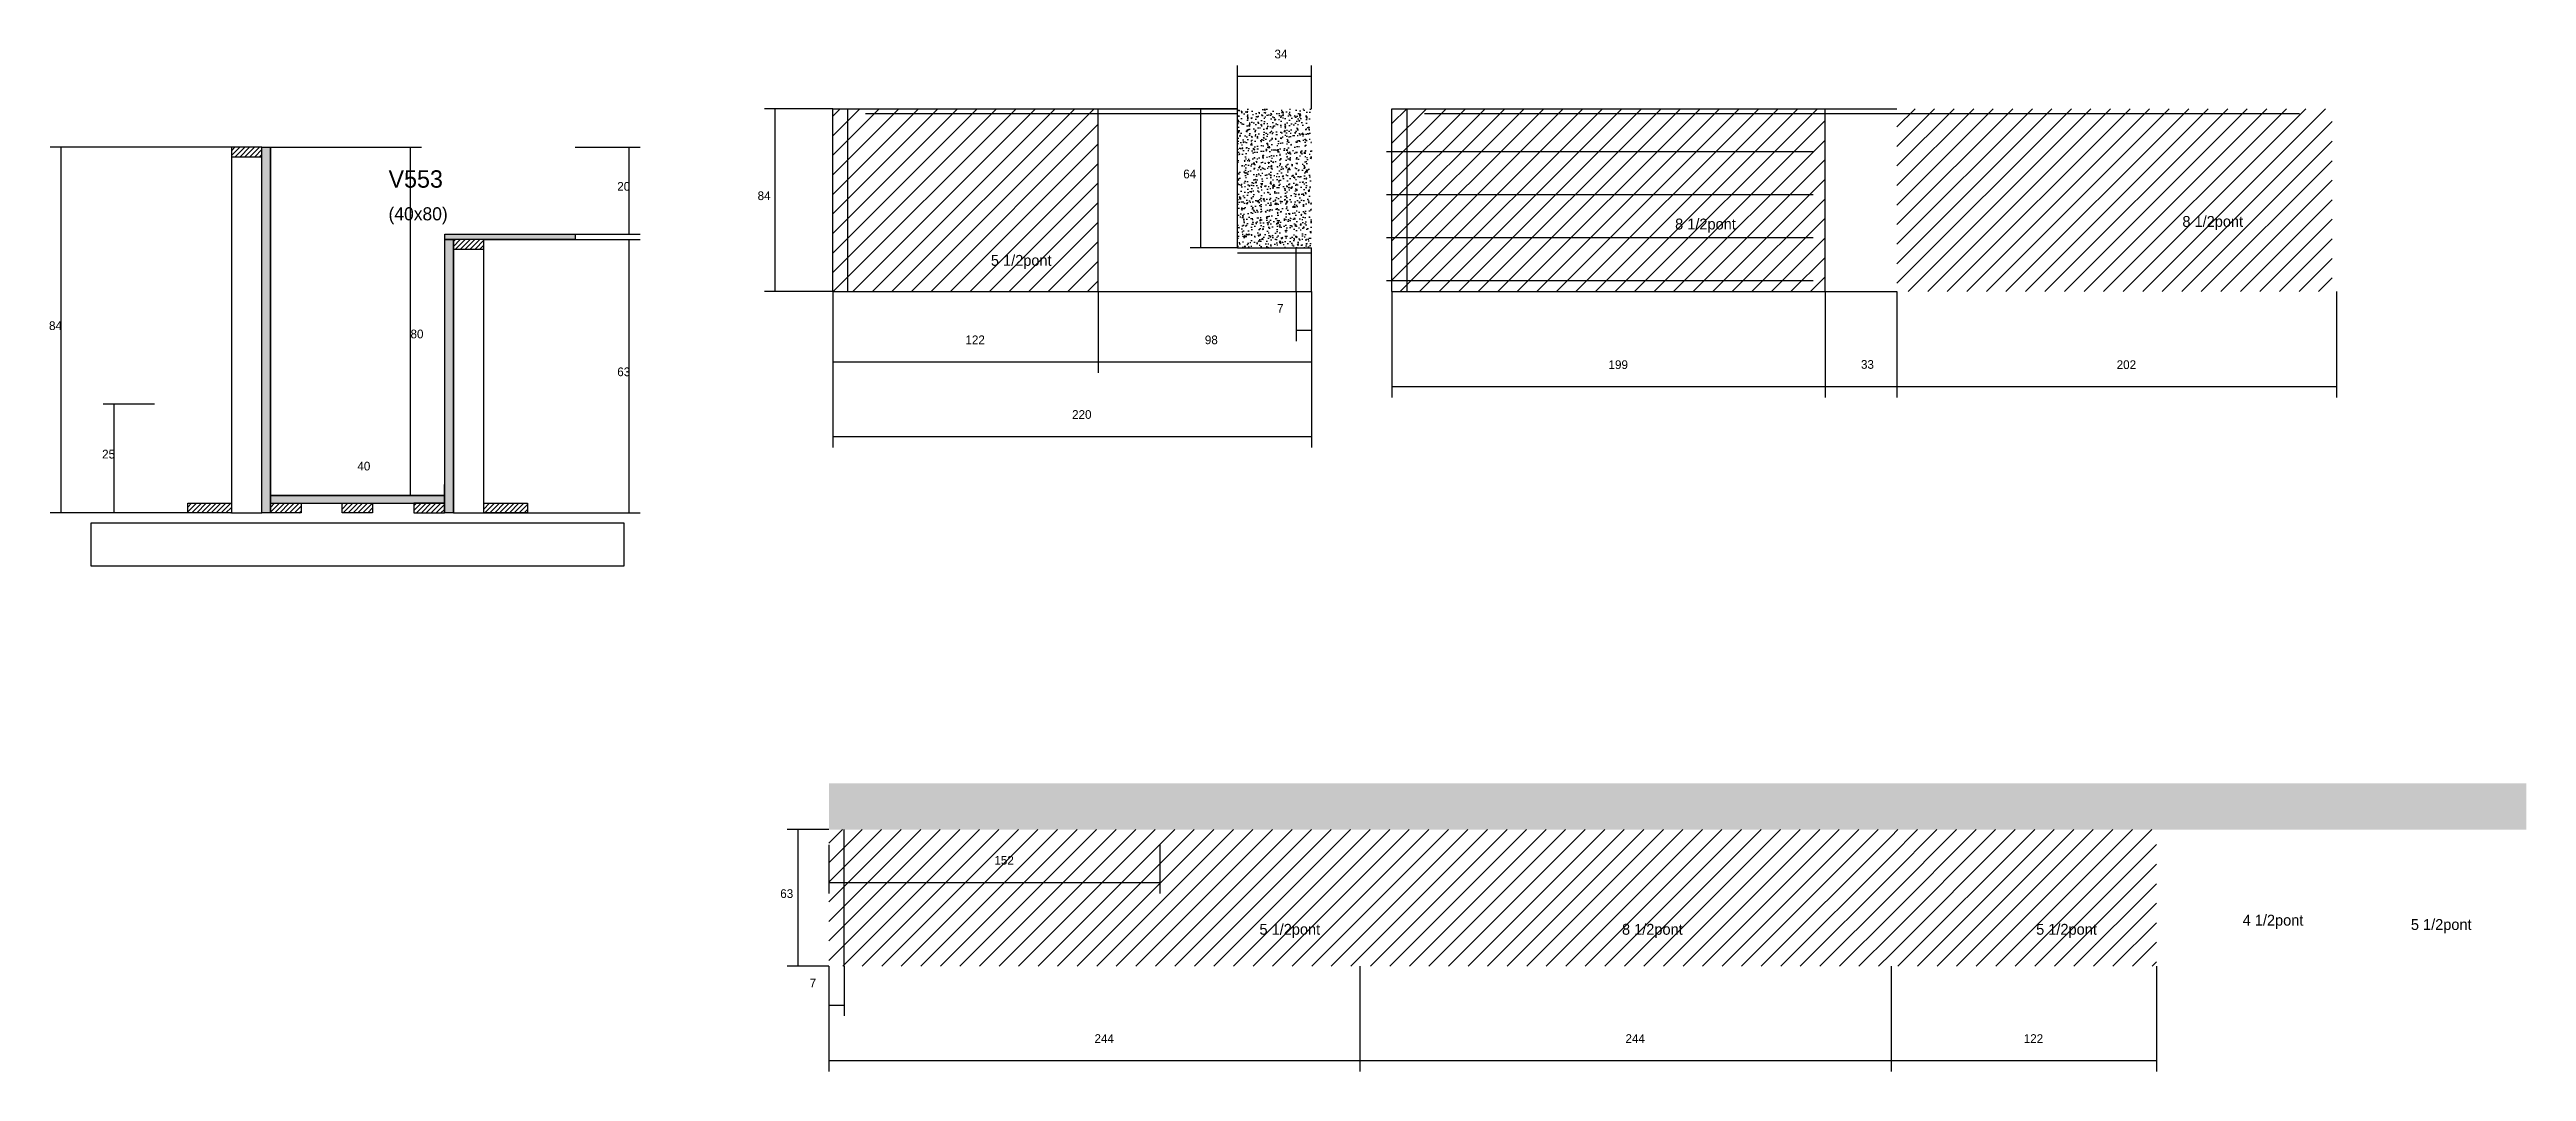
# Model space of a CAD drawing. Header units: metres. Extents: x -2848 to 22762, y -45195 to 1016.
# Drawn here: x 15844 to 16982, y -24601 to -24132 of the extents above; entities that cross this region are included whole.
import ezdxf

# ---------------------------------------------------------------- set-up
doc = ezdxf.new("R2010")
doc.units = ezdxf.units.M
for name, color, linetype in [('COTA', 4, 'Continuous'), ('Cota Seção (2x)', 4, 'Continuous'), ('Hachura', 253, 'Continuous'), ('Madeira', 126, 'Continuous'), ('NOMENCLATURA', 7, 'Continuous'), ('Painéis', 200, 'Continuous'), ('SARR_2.2x7', 40, 'Continuous'), ('Texto Seção', 7, 'Continuous')]:
    doc.layers.add(name, color=color, linetype=linetype)

msp = doc.modelspace()

# ---------------------------------------------------------------- texts
at = {"layer": 'COTA'}
for s, p in [('34', (16407.1, -24135.6)), ('20', (16105.1, -24196.4)), ('84', (16169.6, -24200.7)), ('64', (16365.2, -24190.7)), ('7', (16408.3, -24252.4)), ('84', (15844, -24260.4)), ('122', (16265.1, -24266.9)), ('98', (16375.1, -24266.9)), ('199', (16560.6, -24278.3)), ('33', (16676.6, -24278.2)), ('202', (16794.1, -24278.3)), ('63', (16105.1, -24281.6)), ('220', (16314.1, -24301.2)), ('25', (15868.4, -24319.4)), ('152', (16278.4, -24506)), ('63', (16180, -24521.3)), ('7', (16193.5, -24562.4)), ('244', (16324.4, -24587.9)), ('244', (16568.4, -24587.9)), ('122', (16751.4, -24587.9))]:
    msp.add_text(s, height=4, dxfattribs=at).set_placement(p)
at = {"layer": 'Cota Seção (2x)'}
for s, p in [('80', (16010.1, -24264.2)), ('40', (15985.7, -24324.9))]:
    msp.add_text(s, height=4, dxfattribs=at).set_placement(p)
at = {"layer": 'NOMENCLATURA'}
for s, p in [('8 1/2pont', (16824.3, -24213)), ('8 1/2pont', (16591.2, -24214.2)), ('5 1/2pont', (16276.8, -24230.9)), ('5 1/2pont', (16400.2, -24538.2)), ('8 1/2pont', (16566.8, -24538.2)), ('5 1/2pont', (16757.1, -24538.2)), ('4 1/2pont', (16852, -24534)), ('5 1/2pont', (16929.3, -24536))]:
    msp.add_text(s, height=5, dxfattribs=at).set_placement(p)
at = {"layer": 'Texto Seção'}
for s, height, p in [('V553', 8, (16000, -24195)), ('(40x80)', 6, (16000, -24210))]:
    msp.add_text(s, height=height, dxfattribs=at).set_placement(p)

# ---------------------------------------------------------------- hatches: boundary and pattern name
at = {"layer": 'COTA'}
h = msp.add_hatch(dxfattribs=at)
h.set_pattern_fill('AR-CONC', scale=0.03)
h.paths.add_polyline_path([(16424.1, -24158.7), (16390.1, -24158.7), (16390.1, -24158.7), (16390.1, -24222.7), (16390.1, -24222.7), (16424.1, -24222.7), (16424.1, -24222.7), (16424.1, -24158.7)])
h = msp.add_hatch(dxfattribs=at)
h.set_pattern_fill('AR-CONC', scale=0.03)
h.paths.add_polyline_path([(16982.4, -24489.9), (16982.4, -24468.7), (16202.4, -24468.7), (16202.4, -24489.9)])
at = {"layer": 'Hachura'}
h = msp.add_hatch(dxfattribs=at)
h.set_pattern_fill('ANSI31', scale=2)
h.paths.add_polyline_path([(16204.1, -24158.7), (16204.1, -24242.7), (16326.1, -24242.7), (16326.1, -24158.7)])
h = msp.add_hatch(dxfattribs=at)
h.set_pattern_fill('ANSI31', scale=2)
h.paths.add_polyline_path([(16660.1, -24158.7), (16461.1, -24158.7), (16461.1, -24242.7), (16660.1, -24242.7)])
h = msp.add_hatch(dxfattribs=at)
h.set_pattern_fill('ANSI31', scale=2)
h.paths.add_polyline_path([(16893.1, -24242.7), (16893.1, -24158.7), (16693.1, -24158.7), (16693.1, -24242.7)])
h = msp.add_hatch(dxfattribs=at)
h.set_pattern_fill('ANSI31', scale=0.5)
h.paths.add_polyline_path([(15941.8, -24180.8), (15941.8, -24176.4), (15941.8, -24176.4), (15927.8, -24176.4), (15927.8, -24176.4), (15927.8, -24180.8), (15927.8, -24180.8), (15941.8, -24180.8)])
h = msp.add_hatch(color=8, dxfattribs=at)
h.dxf.hatch_style = 1
h.paths.add_polyline_path([(15941.8, -24176.4), (15945.8, -24176.4), (15945.8, -24176.4), (15945.8, -24344.4), (15945.8, -24344.4), (15941.8, -24344.4), (15941.8, -24344.4), (15941.8, -24176.4)])
h = msp.add_hatch(color=8, dxfattribs=at)
h.dxf.hatch_style = 1
h.paths.add_polyline_path([(16025.8, -24218.8), (16025.8, -24216.4), (16025.8, -24216.4), (16085.8, -24216.4), (16085.8, -24216.4), (16085.8, -24218.8), (16085.8, -24218.8), (16025.8, -24218.8)])
h = msp.add_hatch(color=8, dxfattribs=at)
h.dxf.hatch_style = 1
h.paths.add_polyline_path([(16025.8, -24218.8), (16029.8, -24218.8), (16029.8, -24218.8), (16029.8, -24344.4), (16029.8, -24344.4), (16025.8, -24344.4), (16025.8, -24344.4), (16025.8, -24218.8)])
h = msp.add_hatch(dxfattribs=at)
h.set_pattern_fill('ANSI31', scale=0.5)
h.paths.add_polyline_path([(16043.8, -24223.2), (16043.8, -24218.8), (16043.8, -24218.8), (16029.8, -24218.8), (16029.8, -24218.8), (16029.8, -24223.2), (16029.8, -24223.2), (16043.8, -24223.2)])
h = msp.add_hatch(dxfattribs=at)
h.set_pattern_fill('ANSI31', scale=0.5)
h.paths.add_polyline_path([(15907.8, -24344.4), (15907.8, -24340), (15907.8, -24340), (15927.8, -24340), (15927.8, -24340), (15927.8, -24344.4), (15927.8, -24344.4), (15907.8, -24344.4)])
h = msp.add_hatch(color=8, dxfattribs=at)
h.dxf.hatch_style = 1
h.paths.add_polyline_path([(16025.7, -24340), (16025.7, -24336.4), (16025.7, -24336.4), (15945.8, -24336.4), (15945.8, -24336.4), (15945.8, -24340), (15945.8, -24340), (16025.7, -24340)])
h = msp.add_hatch(dxfattribs=at)
h.set_pattern_fill('ANSI31', scale=0.5)
h.paths.add_polyline_path([(15945.8, -24344.4), (15945.8, -24340), (15945.8, -24340), (15959.8, -24340), (15959.8, -24340), (15959.8, -24344.4), (15959.8, -24344.4), (15945.8, -24344.4)])
h = msp.add_hatch(dxfattribs=at)
h.set_pattern_fill('ANSI31', scale=0.5)
h.paths.add_polyline_path([(15978.7, -24344.4), (15978.7, -24340), (15978.7, -24340), (15992.7, -24340), (15992.7, -24340), (15992.7, -24344.4), (15992.7, -24344.4), (15978.7, -24344.4)])
h = msp.add_hatch(dxfattribs=at)
h.set_pattern_fill('ANSI31', scale=0.5)
h.paths.add_polyline_path([(16025.7, -24344.4), (16025.7, -24340), (16025.7, -24340), (16011.7, -24340), (16011.7, -24340), (16011.7, -24344.4), (16011.7, -24344.4), (16025.7, -24344.4)])
h = msp.add_hatch(dxfattribs=at)
h.set_pattern_fill('ANSI31', scale=0.5)
h.paths.add_polyline_path([(16043.8, -24344.4), (16043.8, -24340), (16043.8, -24340), (16063.8, -24340), (16063.8, -24340), (16063.8, -24344.4), (16063.8, -24344.4), (16043.8, -24344.4)])
h = msp.add_hatch(dxfattribs=at)
h.set_pattern_fill('ANSI31', scale=2)
h.paths.add_polyline_path([(16446.4, -24552.7), (16446.4, -24489.9), (16202.4, -24489.9), (16202.4, -24552.7)])
h = msp.add_hatch(dxfattribs=at)
h.set_pattern_fill('ANSI31', scale=2)
h.paths.add_polyline_path([(16690.4, -24552.7), (16690.4, -24489.9), (16446.4, -24489.9), (16446.4, -24552.7)])
h = msp.add_hatch(dxfattribs=at)
h.set_pattern_fill('ANSI31', scale=2)
h.paths.add_polyline_path([(16746.4, -24552.7), (16812.4, -24552.7), (16812.4, -24489.9), (16690.4, -24489.9), (16690.4, -24552.7)])

# ---------------------------------------------------------------- linework, layer by layer
at = {"layer": 'COTA'}
for p, q in [((16390.1, -24158.7), (16390.1, -24138.8)), ((16424.1, -24158.7), (16424.1, -24138.8)), ((16390.1, -24143.8), (16424.1, -24143.8)), ((16204.1, -24158.7), (16172.7, -24158.7)), ((16177.7, -24242.7), (16177.7, -24158.7)), ((16390.1, -24158.7), (16368.3, -24158.7)), ((16373.3, -24222.7), (16373.3, -24158.7)), ((15927.8, -24176.4), (15844.5, -24176.4)), ((15849.5, -24344.4), (15849.5, -24176.4)), ((16085.8, -24176.4), (16115.6, -24176.4)), ((16110.6, -24216.4), (16110.6, -24176.4)), ((16043.8, -24218.8), (16115.6, -24218.8)), ((16085.8, -24216.4), (16115.6, -24216.4)), ((16110.6, -24344.4), (16110.6, -24218.8)), ((16390.1, -24222.7), (16368.3, -24222.7)), ((16204.1, -24242.7), (16172.7, -24242.7)), ((16204.1, -24242.7), (16204.1, -24280)), ((16204.1, -24242.7), (16204.1, -24314.3)), ((16326.1, -24242.7), (16326.1, -24280)), ((16326.1, -24242.7), (16326.1, -24280)), ((16417.1, -24242.7), (16417.1, -24265.5)), ((16424.1, -24242.7), (16424.1, -24280)), ((16424.1, -24242.7), (16424.1, -24314.3)), ((16424.1, -24242.7), (16424.1, -24265.5)), ((16461.1, -24242.7), (16461.1, -24291.4)), ((16660.1, -24242.7), (16660.1, -24291.4)), ((16660.1, -24242.7), (16660.1, -24291.4)), ((16693.1, -24242.7), (16693.1, -24291.4)), ((16693.1, -24242.7), (16693.1, -24291.4)), ((16895.1, -24242.7), (16895.1, -24291.4)), ((16417.1, -24260.5), (16424.1, -24260.5)), ((16204.1, -24275), (16326.1, -24275)), ((16326.1, -24275), (16424.1, -24275)), ((16461.1, -24286.4), (16660.1, -24286.4)), ((16660.1, -24286.4), (16693.1, -24286.4)), ((16693.1, -24286.4), (16895.1, -24286.4)), ((15892.4, -24294.4), (15868.9, -24294.4)), ((15873.9, -24344.4), (15873.9, -24294.4)), ((16204.1, -24309.3), (16424.1, -24309.3)), ((15927.8, -24344.4), (15844.5, -24344.4)), ((15892.4, -24344.4), (15868.9, -24344.4)), ((16043.8, -24344.4), (16115.6, -24344.4)), ((16202.4, -24489.9), (16183.2, -24489.9)), ((16188.2, -24552.7), (16188.2, -24489.9)), ((16202.4, -24496.9), (16202.4, -24519.2)), ((16354.4, -24496.9), (16354.4, -24519.2)), ((16202.4, -24514.2), (16354.4, -24514.2)), ((16202.4, -24552.7), (16183.2, -24552.7)), ((16202.4, -24552.7), (16202.4, -24575.5)), ((16202.4, -24552.7), (16202.4, -24601)), ((16209.4, -24552.7), (16209.4, -24575.5)), ((16446.4, -24552.7), (16446.4, -24601)), ((16446.4, -24552.7), (16446.4, -24601)), ((16690.4, -24552.7), (16690.4, -24601)), ((16690.4, -24552.7), (16690.4, -24601)), ((16812.4, -24552.7), (16812.4, -24601)), ((16202.4, -24570.5), (16209.4, -24570.5)), ((16202.4, -24596), (16446.4, -24596)), ((16446.4, -24596), (16690.4, -24596)), ((16690.4, -24596), (16812.4, -24596))]:
    msp.add_line(p, q, dxfattribs=at)
at = {"layer": 'Cota Seção (2x)'}
for p, q in [((15945.8, -24176.4), (16015.1, -24176.4)), ((16010.1, -24336.4), (16010.1, -24176.4)), ((15945.8, -24344.4), (15945.8, -24331.4)), ((16025.7, -24344.4), (16025.7, -24331.4)), ((15945.8, -24336.4), (16015.1, -24336.4)), ((15945.8, -24336.4), (16025.7, -24336.4))]:
    msp.add_line(p, q, dxfattribs=at)
at = {"layer": 'Madeira'}
for points in [[(15941.8, -24180.8), (15941.8, -24176.4), (15927.8, -24176.4), (15927.8, -24180.8)], [(15941.8, -24176.4), (15927.8, -24176.4), (15927.8, -24344.4), (15941.8, -24344.4)], [(16043.8, -24223.2), (16043.8, -24218.8), (16029.8, -24218.8), (16029.8, -24223.2)], [(16043.8, -24218.8), (16029.8, -24218.8), (16029.8, -24344.4), (16043.8, -24344.4)], [(15907.8, -24344.4), (15907.8, -24340), (15927.8, -24340), (15927.8, -24344.4)], [(15945.8, -24344.4), (15945.8, -24340), (15959.8, -24340), (15959.8, -24344.4)], [(15978.7, -24344.4), (15978.7, -24340), (15992.7, -24340), (15992.7, -24344.4)], [(16025.7, -24344.4), (16025.7, -24340), (16011.7, -24340), (16011.7, -24344.4)], [(16043.8, -24344.4), (16043.8, -24340), (16063.8, -24340), (16063.8, -24344.4)], [(16108.2, -24368.9), (15863.3, -24368.9), (15863.3, -24348.9), (16108.2, -24348.9)]]:
    msp.add_lwpolyline(points, close=True, dxfattribs=at)
at = {"layer": 'Painéis'}
for p, q in [((16204.1, -24158.7), (16390.1, -24158.7)), ((16204.1, -24242.7), (16204.1, -24158.7)), ((16326.1, -24242.7), (16326.1, -24158.7)), ((16390.1, -24222.7), (16390.1, -24158.7)), ((16461.1, -24158.7), (16660.1, -24158.7)), ((16461.1, -24242.7), (16461.1, -24158.7)), ((16660.1, -24158.7), (16693.1, -24158.7)), ((16660.1, -24242.7), (16660.1, -24158.7)), ((15945.8, -24344.4), (15945.8, -24176.4)), ((16025.8, -24216.4), (16085.8, -24216.4)), ((16029.8, -24344.4), (16029.8, -24218.8)), ((16390.1, -24222.7), (16424.1, -24222.7)), ((16424.1, -24242.7), (16424.1, -24222.7)), ((16204.1, -24242.7), (16424.1, -24242.7)), ((16461.1, -24242.7), (16660.1, -24242.7)), ((16660.1, -24242.7), (16693.1, -24242.7)), ((15945.8, -24336.4), (16025.7, -24336.4)), ((15945.8, -24340), (15945.8, -24336.4)), ((16025.7, -24340), (16025.7, -24336.4))]:
    msp.add_line(p, q, dxfattribs=at)
for points in [[(15941.8, -24176.4), (15945.8, -24176.4), (15945.8, -24344.4), (15941.8, -24344.4)], [(16025.8, -24218.8), (16025.8, -24216.4), (16085.8, -24216.4), (16085.8, -24218.8)], [(16025.8, -24218.8), (16029.8, -24218.8), (16029.8, -24344.4), (16025.8, -24344.4)], [(16025.7, -24340), (16025.7, -24336.4), (15945.8, -24336.4), (15945.8, -24340)]]:
    msp.add_lwpolyline(points, close=True, dxfattribs=at)
at = {"layer": 'SARR_2.2x7'}
for p, q in [((16211.1, -24242.7), (16211.1, -24158.7)), ((16219.1, -24160.9), (16390.1, -24160.9)), ((16468.1, -24242.7), (16468.1, -24158.7)), ((16476.1, -24160.9), (16660.1, -24160.9)), ((16660.1, -24160.9), (16693.1, -24160.9)), ((16693.1, -24160.9), (16878.1, -24160.9)), ((16458.6, -24178.44), (16654.6, -24178.44)), ((16458.6, -24198.19), (16654.6, -24198.19)), ((16458.6, -24217.93), (16654.6, -24217.93)), ((16390.1, -24224.9), (16424.1, -24224.9)), ((16417.1, -24242.7), (16417.1, -24222.7)), ((16458.6, -24237.68), (16654.6, -24237.68)), ((16209.4, -24552.7), (16209.4, -24489.9))]:
    msp.add_line(p, q, dxfattribs=at)

msp.set_redraw_order([(e.dxf.handle, doc.entitydb.next_handle()) for e in msp.query("TEXT MTEXT ATTDEF DIMENSION ARC_DIMENSION")])  # texts and dimensions are drawn at this point

doc.saveas('drawing.dxf')
